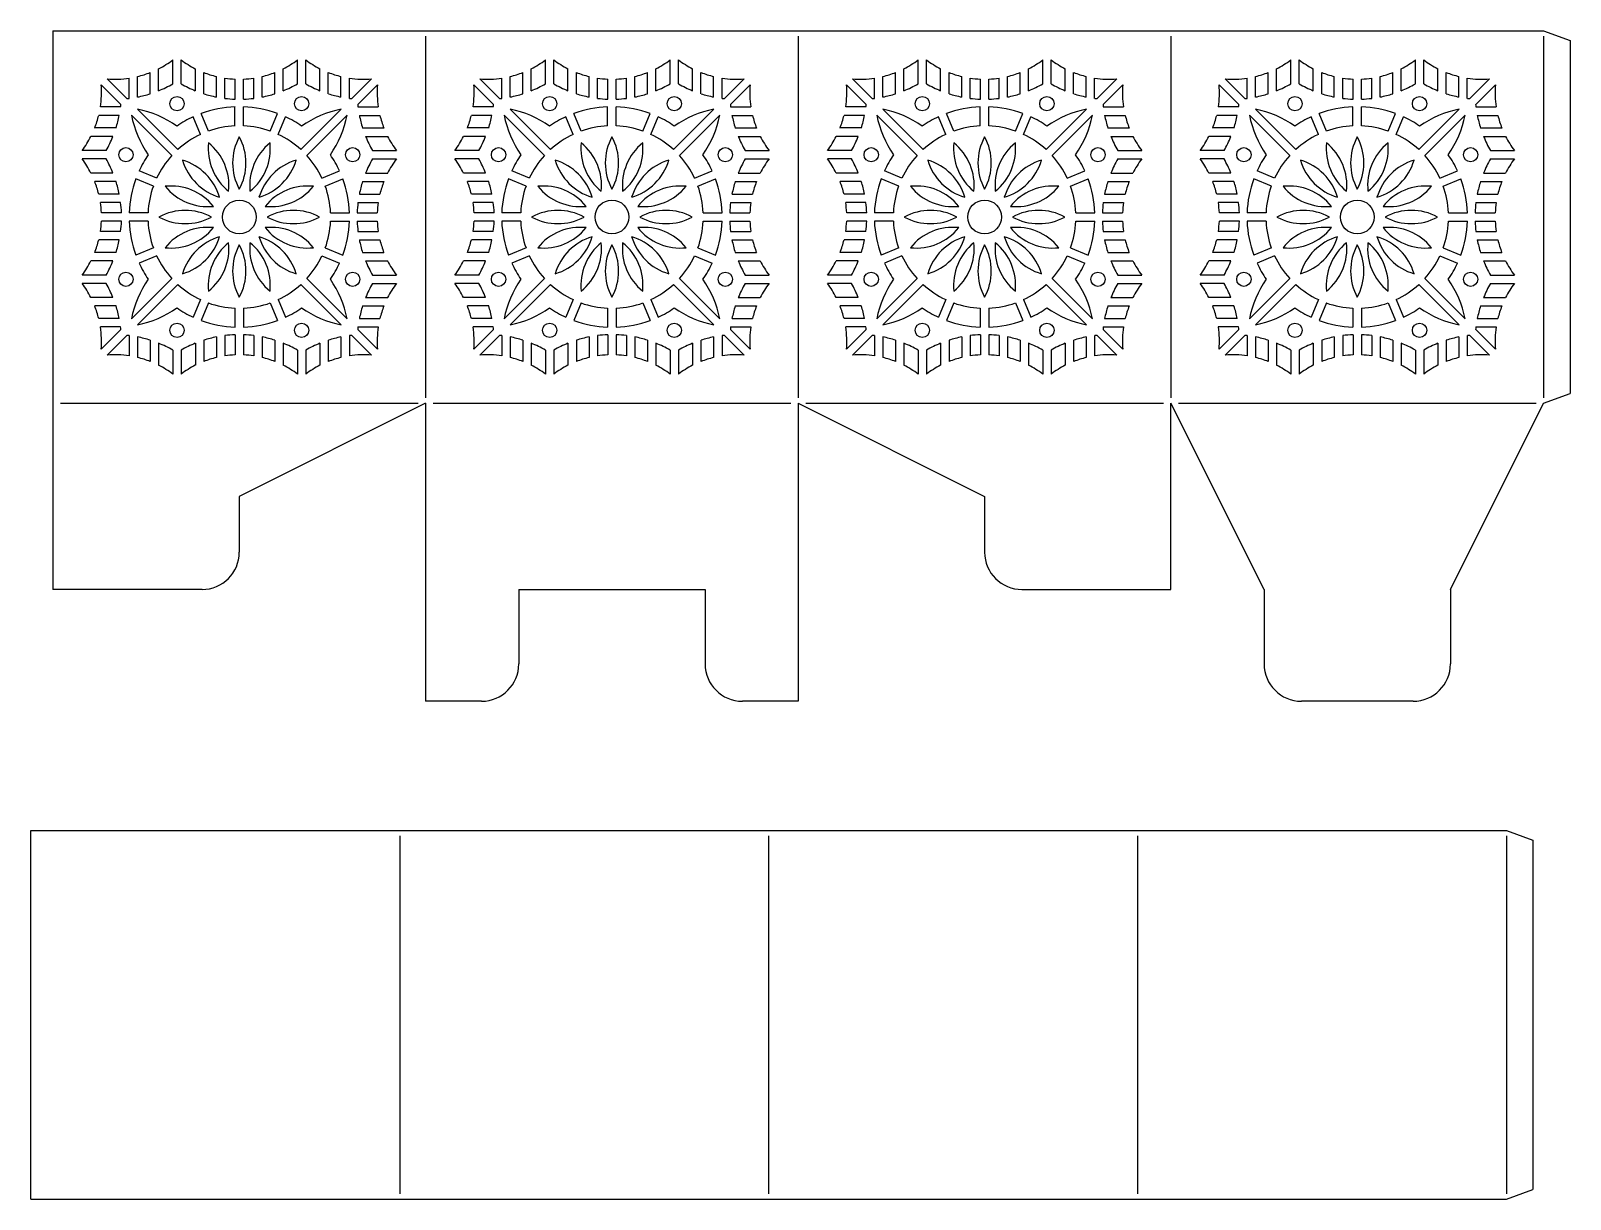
# Model space of a CAD drawing. Extents: x 540 to 830, y 429 to 649.
import ezdxf

# ---------------------------------------------------------------- set-up
doc = ezdxf.new("R2010")
doc.units = 0
doc.layers.get('0').update_dxf_attribs({"linetype": 'CONTINUOUS'})

msp = doc.modelspace()

# ---------------------------------------------------------------- linework, layer by layer
for p, q in [((544.52, 648.99), (544.52, 543.99)), ((544.52, 648.99), (824.52, 648.99)), ((614.52, 647.99), (614.52, 579.99)), ((684.52, 647.99), (684.52, 579.99)), ((754.52, 647.99), (754.52, 579.99)), ((824.52, 648.99), (829.52, 647.17)), ((824.52, 647.99), (824.52, 579.99)), ((829.52, 647.17), (829.52, 580.82)), ((567.03, 639.01), (567.03, 643.51)), ((568.61, 639.01), (568.61, 643.51)), ((590.43, 639.01), (590.43, 643.51)), ((592.01, 639.01), (592.01, 643.51)), ((637.03, 639.01), (637.03, 643.51)), ((638.61, 639.01), (638.61, 643.51)), ((660.43, 639.01), (660.43, 643.51)), ((662.01, 639.01), (662.01, 643.51)), ((707.03, 639.01), (707.03, 643.51)), ((708.61, 639.01), (708.61, 643.51)), ((730.43, 639.01), (730.43, 643.51)), ((732.01, 639.01), (732.01, 643.51)), ((777.03, 639.01), (777.03, 643.51)), ((778.61, 639.01), (778.61, 643.51)), ((800.43, 639.01), (800.43, 643.51)), ((802.01, 639.01), (802.01, 643.51)), ((554.69, 639.94), (558.39, 636.24)), ((558.84, 636.29), (558.84, 640.09)), ((560.42, 636.54), (560.42, 640.4)), ((562.79, 637.16), (562.79, 641.16)), ((564.37, 637.73), (564.37, 641.86)), ((571.26, 637.73), (571.26, 641.86)), ((572.84, 637.16), (572.84, 641.16)), ((575.21, 636.54), (575.21, 640.4)), ((576.79, 636.29), (576.79, 640.09)), ((578.73, 636.12), (578.73, 639.91)), ((580.31, 636.12), (580.31, 639.91)), ((582.25, 636.29), (582.25, 640.09)), ((583.83, 636.54), (583.83, 640.4)), ((586.2, 637.16), (586.2, 641.16)), ((587.78, 637.73), (587.78, 641.86)), ((594.66, 637.73), (594.66, 641.86)), ((596.24, 637.16), (596.24, 641.16)), ((598.62, 636.54), (598.62, 640.4)), ((600.19, 636.29), (600.19, 640.09)), ((604.35, 639.94), (600.64, 636.24)), ((624.69, 639.94), (628.39, 636.24)), ((628.84, 636.29), (628.84, 640.09)), ((630.42, 636.54), (630.42, 640.4)), ((632.79, 637.16), (632.79, 641.16)), ((634.37, 637.73), (634.37, 641.86)), ((641.26, 637.73), (641.26, 641.86)), ((642.84, 637.16), (642.84, 641.16)), ((645.21, 636.54), (645.21, 640.4)), ((646.79, 636.29), (646.79, 640.09)), ((648.73, 636.12), (648.73, 639.91)), ((650.31, 636.12), (650.31, 639.91)), ((652.25, 636.29), (652.25, 640.09)), ((653.83, 636.54), (653.83, 640.4)), ((656.2, 637.16), (656.2, 641.16)), ((657.78, 637.73), (657.78, 641.86)), ((664.66, 637.73), (664.66, 641.86)), ((666.24, 637.16), (666.24, 641.16)), ((668.62, 636.54), (668.62, 640.4)), ((670.19, 636.29), (670.19, 640.09)), ((674.35, 639.94), (670.64, 636.24)), ((694.69, 639.94), (698.39, 636.24)), ((698.84, 636.29), (698.84, 640.09)), ((700.42, 636.54), (700.42, 640.4)), ((702.79, 637.16), (702.79, 641.16)), ((704.37, 637.73), (704.37, 641.86)), ((711.26, 637.73), (711.26, 641.86)), ((712.84, 637.16), (712.84, 641.16)), ((715.21, 636.54), (715.21, 640.4)), ((716.79, 636.29), (716.79, 640.09)), ((718.73, 636.12), (718.73, 639.91)), ((720.31, 636.12), (720.31, 639.91)), ((722.25, 636.29), (722.25, 640.09)), ((723.83, 636.54), (723.83, 640.4)), ((726.2, 637.16), (726.2, 641.16)), ((727.78, 637.73), (727.78, 641.86)), ((734.66, 637.73), (734.66, 641.86)), ((736.24, 637.16), (736.24, 641.16)), ((738.62, 636.54), (738.62, 640.4)), ((740.19, 636.29), (740.19, 640.09)), ((744.35, 639.94), (740.64, 636.24)), ((764.69, 639.94), (768.39, 636.24)), ((768.84, 636.29), (768.84, 640.09)), ((770.42, 636.54), (770.42, 640.4)), ((772.79, 637.16), (772.79, 641.16)), ((774.37, 637.73), (774.37, 641.86)), ((781.26, 637.73), (781.26, 641.86)), ((782.84, 637.16), (782.84, 641.16)), ((785.21, 636.54), (785.21, 640.4)), ((786.79, 636.29), (786.79, 640.09)), ((788.73, 636.12), (788.73, 639.91)), ((790.31, 636.12), (790.31, 639.91)), ((792.25, 636.29), (792.25, 640.09)), ((793.83, 636.54), (793.83, 640.4)), ((796.2, 637.16), (796.2, 641.16)), ((797.78, 637.73), (797.78, 641.86)), ((804.66, 637.73), (804.66, 641.86)), ((806.24, 637.16), (806.24, 641.16)), ((808.62, 636.54), (808.62, 640.4)), ((810.19, 636.29), (810.19, 640.09)), ((814.35, 639.94), (810.64, 636.24)), ((553.57, 638.83), (557.28, 635.12)), ((605.47, 638.83), (601.76, 635.12)), ((623.57, 638.83), (627.28, 635.12)), ((675.47, 638.83), (671.76, 635.12)), ((693.57, 638.83), (697.28, 635.12)), ((745.47, 638.83), (741.76, 635.12)), ((763.57, 638.83), (767.28, 635.12)), ((815.47, 638.83), (811.76, 635.12)), ((557.23, 634.67), (553.42, 634.67)), ((567.97, 626.68), (560.39, 634.27)), ((573.71, 630.13), (572.34, 633.43)), ((578.71, 631.13), (578.71, 634.7)), ((580.33, 631.13), (580.33, 634.7)), ((585.33, 630.13), (586.7, 633.43)), ((591.07, 626.68), (598.65, 634.27)), ((601.81, 634.67), (605.62, 634.67)), ((627.23, 634.67), (623.42, 634.67)), ((637.97, 626.68), (630.39, 634.27)), ((643.71, 630.13), (642.34, 633.43)), ((648.71, 631.13), (648.71, 634.7)), ((650.33, 631.13), (650.33, 634.7)), ((655.33, 630.13), (656.7, 633.43)), ((661.07, 626.68), (668.65, 634.27)), ((671.81, 634.67), (675.62, 634.67)), ((697.23, 634.67), (693.42, 634.67)), ((707.97, 626.68), (700.39, 634.27)), ((713.71, 630.13), (712.34, 633.43)), ((718.71, 631.13), (718.71, 634.7)), ((720.33, 631.13), (720.33, 634.7)), ((725.33, 630.13), (726.7, 633.43)), ((731.07, 626.68), (738.65, 634.27)), ((741.81, 634.67), (745.62, 634.67)), ((767.23, 634.67), (763.42, 634.67)), ((777.97, 626.68), (770.39, 634.27)), ((783.71, 630.13), (782.34, 633.43)), ((788.71, 631.13), (788.71, 634.7)), ((790.33, 631.13), (790.33, 634.7)), ((795.33, 630.13), (796.7, 633.43)), ((801.07, 626.68), (808.65, 634.27)), ((811.81, 634.67), (815.62, 634.67)), ((556.36, 630.72), (552.36, 630.72)), ((556.97, 633.09), (553.11, 633.09)), ((566.83, 625.54), (559.25, 633.13)), ((572.22, 629.52), (570.85, 632.81)), ((586.82, 629.52), (588.19, 632.81)), ((592.21, 625.54), (599.79, 633.13)), ((602.07, 633.09), (605.93, 633.09)), ((602.68, 630.72), (606.68, 630.72)), ((626.36, 630.72), (622.36, 630.72)), ((626.97, 633.09), (623.11, 633.09)), ((636.83, 625.54), (629.25, 633.13)), ((642.22, 629.52), (640.85, 632.81)), ((656.82, 629.52), (658.19, 632.81)), ((662.21, 625.54), (669.79, 633.13)), ((672.07, 633.09), (675.93, 633.09)), ((672.68, 630.72), (676.68, 630.72)), ((696.36, 630.72), (692.36, 630.72)), ((696.97, 633.09), (693.11, 633.09)), ((706.83, 625.54), (699.25, 633.13)), ((712.22, 629.52), (710.85, 632.81)), ((726.82, 629.52), (728.19, 632.81)), ((732.21, 625.54), (739.79, 633.13)), ((742.07, 633.09), (745.93, 633.09)), ((742.68, 630.72), (746.68, 630.72)), ((766.36, 630.72), (762.36, 630.72)), ((766.97, 633.09), (763.11, 633.09)), ((776.83, 625.54), (769.25, 633.13)), ((782.22, 629.52), (780.85, 632.81)), ((796.82, 629.52), (798.19, 632.81)), ((802.21, 625.54), (809.79, 633.13)), ((812.07, 633.09), (815.93, 633.09)), ((812.68, 630.72), (816.68, 630.72)), ((555.79, 629.14), (551.65, 629.14)), ((603.25, 629.14), (607.39, 629.14)), ((625.79, 629.14), (621.65, 629.14)), ((673.25, 629.14), (677.39, 629.14)), ((695.79, 629.14), (691.65, 629.14)), ((743.25, 629.14), (747.39, 629.14)), ((765.79, 629.14), (761.65, 629.14)), ((813.25, 629.14), (817.39, 629.14)), ((554.5, 626.49), (550, 626.49)), ((554.5, 624.91), (550, 624.91)), ((604.54, 626.49), (609.04, 626.49)), ((604.54, 624.91), (609.04, 624.91)), ((624.5, 626.49), (620, 626.49)), ((624.5, 624.91), (620, 624.91)), ((674.54, 626.49), (679.04, 626.49)), ((674.54, 624.91), (679.04, 624.91)), ((694.5, 626.49), (690, 626.49)), ((694.5, 624.91), (690, 624.91)), ((744.54, 626.49), (749.04, 626.49)), ((744.54, 624.91), (749.04, 624.91)), ((764.5, 626.49), (760, 626.49)), ((764.5, 624.91), (760, 624.91)), ((814.54, 626.49), (819.04, 626.49)), ((814.54, 624.91), (819.04, 624.91)), ((555.79, 622.25), (551.65, 622.25)), ((564, 621.3), (560.7, 622.66)), ((595.04, 621.3), (598.34, 622.66)), ((603.25, 622.25), (607.39, 622.25)), ((625.79, 622.25), (621.65, 622.25)), ((634, 621.3), (630.7, 622.66)), ((665.04, 621.3), (668.34, 622.66)), ((673.25, 622.25), (677.39, 622.25)), ((695.79, 622.25), (691.65, 622.25)), ((704, 621.3), (700.7, 622.66)), ((735.04, 621.3), (738.34, 622.66)), ((743.25, 622.25), (747.39, 622.25)), ((765.79, 622.25), (761.65, 622.25)), ((774, 621.3), (770.7, 622.66)), ((805.04, 621.3), (808.34, 622.66)), ((813.25, 622.25), (817.39, 622.25)), ((556.36, 620.67), (552.36, 620.67)), ((563.38, 619.8), (560.08, 621.17)), ((595.66, 619.8), (598.96, 621.17)), ((602.68, 620.67), (606.68, 620.67)), ((626.36, 620.67), (622.36, 620.67)), ((633.38, 619.8), (630.08, 621.17)), ((665.66, 619.8), (668.96, 621.17)), ((672.68, 620.67), (676.68, 620.67)), ((696.36, 620.67), (692.36, 620.67)), ((703.38, 619.8), (700.08, 621.17)), ((735.66, 619.8), (738.96, 621.17)), ((742.68, 620.67), (746.68, 620.67)), ((766.36, 620.67), (762.36, 620.67)), ((773.38, 619.8), (770.08, 621.17)), ((805.66, 619.8), (808.96, 621.17)), ((812.68, 620.67), (816.68, 620.67)), ((556.97, 618.3), (553.11, 618.3)), ((557.23, 616.72), (553.42, 616.72)), ((601.81, 616.72), (605.62, 616.72)), ((602.07, 618.3), (605.93, 618.3)), ((626.97, 618.3), (623.11, 618.3)), ((627.23, 616.72), (623.42, 616.72)), ((671.81, 616.72), (675.62, 616.72)), ((672.07, 618.3), (675.93, 618.3)), ((696.97, 618.3), (693.11, 618.3)), ((697.23, 616.72), (693.42, 616.72)), ((741.81, 616.72), (745.62, 616.72)), ((742.07, 618.3), (745.93, 618.3)), ((766.97, 618.3), (763.11, 618.3)), ((767.23, 616.72), (763.42, 616.72)), ((811.81, 616.72), (815.62, 616.72)), ((812.07, 618.3), (815.93, 618.3)), ((557.39, 614.78), (553.61, 614.78)), ((557.39, 613.2), (553.61, 613.2)), ((562.38, 614.8), (558.82, 614.8)), ((562.38, 613.19), (558.82, 613.19)), ((596.66, 614.8), (600.22, 614.8)), ((596.66, 613.19), (600.22, 613.19)), ((601.65, 614.78), (605.43, 614.78)), ((601.65, 613.2), (605.43, 613.2)), ((627.39, 614.78), (623.61, 614.78)), ((627.39, 613.2), (623.61, 613.2)), ((632.38, 614.8), (628.82, 614.8)), ((632.38, 613.19), (628.82, 613.19)), ((666.66, 614.8), (670.22, 614.8)), ((666.66, 613.19), (670.22, 613.19)), ((671.65, 614.78), (675.43, 614.78)), ((671.65, 613.2), (675.43, 613.2)), ((697.39, 614.78), (693.61, 614.78)), ((697.39, 613.2), (693.61, 613.2)), ((702.38, 614.8), (698.82, 614.8)), ((702.38, 613.19), (698.82, 613.19)), ((736.66, 614.8), (740.22, 614.8)), ((736.66, 613.19), (740.22, 613.19)), ((741.65, 614.78), (745.43, 614.78)), ((741.65, 613.2), (745.43, 613.2)), ((767.39, 614.78), (763.61, 614.78)), ((767.39, 613.2), (763.61, 613.2)), ((772.38, 614.8), (768.82, 614.8)), ((772.38, 613.19), (768.82, 613.19)), ((806.66, 614.8), (810.22, 614.8)), ((806.66, 613.19), (810.22, 613.19)), ((811.65, 614.78), (815.43, 614.78)), ((811.65, 613.2), (815.43, 613.2)), ((557.23, 611.26), (553.42, 611.26)), ((601.81, 611.26), (605.62, 611.26)), ((627.23, 611.26), (623.42, 611.26)), ((671.81, 611.26), (675.62, 611.26)), ((697.23, 611.26), (693.42, 611.26)), ((741.81, 611.26), (745.62, 611.26)), ((767.23, 611.26), (763.42, 611.26)), ((811.81, 611.26), (815.62, 611.26)), ((556.36, 607.31), (552.36, 607.31)), ((556.97, 609.68), (553.11, 609.68)), ((563.38, 608.18), (560.08, 606.82)), ((595.66, 608.18), (598.96, 606.82)), ((602.07, 609.68), (605.93, 609.68)), ((602.68, 607.31), (606.68, 607.31)), ((626.36, 607.31), (622.36, 607.31)), ((626.97, 609.68), (623.11, 609.68)), ((633.38, 608.18), (630.08, 606.82)), ((665.66, 608.18), (668.96, 606.82)), ((672.07, 609.68), (675.93, 609.68)), ((672.68, 607.31), (676.68, 607.31)), ((696.36, 607.31), (692.36, 607.31)), ((696.97, 609.68), (693.11, 609.68)), ((703.38, 608.18), (700.08, 606.82)), ((735.66, 608.18), (738.96, 606.82)), ((742.07, 609.68), (745.93, 609.68)), ((742.68, 607.31), (746.68, 607.31)), ((766.36, 607.31), (762.36, 607.31)), ((766.97, 609.68), (763.11, 609.68)), ((773.38, 608.18), (770.08, 606.82)), ((805.66, 608.18), (808.96, 606.82)), ((812.07, 609.68), (815.93, 609.68)), ((812.68, 607.31), (816.68, 607.31)), ((555.79, 605.73), (551.65, 605.73)), ((564, 606.69), (560.7, 605.32)), ((595.04, 606.69), (598.34, 605.32)), ((603.25, 605.73), (607.39, 605.73)), ((625.79, 605.73), (621.65, 605.73)), ((634, 606.69), (630.7, 605.32)), ((665.04, 606.69), (668.34, 605.32)), ((673.25, 605.73), (677.39, 605.73)), ((695.79, 605.73), (691.65, 605.73)), ((704, 606.69), (700.7, 605.32)), ((735.04, 606.69), (738.34, 605.32)), ((743.25, 605.73), (747.39, 605.73)), ((765.79, 605.73), (761.65, 605.73)), ((774, 606.69), (770.7, 605.32)), ((805.04, 606.69), (808.34, 605.32)), ((813.25, 605.73), (817.39, 605.73)), ((554.5, 603.08), (550, 603.08)), ((554.5, 601.5), (550, 601.5)), ((566.83, 602.45), (559.25, 594.86)), ((592.21, 602.45), (599.79, 594.86)), ((604.54, 603.08), (609.04, 603.08)), ((604.54, 601.5), (609.04, 601.5)), ((624.5, 603.08), (620, 603.08)), ((624.5, 601.5), (620, 601.5)), ((636.83, 602.45), (629.25, 594.86)), ((662.21, 602.45), (669.79, 594.86)), ((674.54, 603.08), (679.04, 603.08)), ((674.54, 601.5), (679.04, 601.5)), ((694.5, 603.08), (690, 603.08)), ((694.5, 601.5), (690, 601.5)), ((706.83, 602.45), (699.25, 594.86)), ((732.21, 602.45), (739.79, 594.86)), ((744.54, 603.08), (749.04, 603.08)), ((744.54, 601.5), (749.04, 601.5)), ((764.5, 603.08), (760, 603.08)), ((764.5, 601.5), (760, 601.5)), ((776.83, 602.45), (769.25, 594.86)), ((802.21, 602.45), (809.79, 594.86)), ((814.54, 603.08), (819.04, 603.08)), ((814.54, 601.5), (819.04, 601.5)), ((555.79, 598.85), (551.65, 598.85)), ((567.97, 601.3), (560.39, 593.72)), ((591.07, 601.3), (598.65, 593.72)), ((603.25, 598.85), (607.39, 598.85)), ((625.79, 598.85), (621.65, 598.85)), ((637.97, 601.3), (630.39, 593.72)), ((661.07, 601.3), (668.65, 593.72)), ((673.25, 598.85), (677.39, 598.85)), ((695.79, 598.85), (691.65, 598.85)), ((707.97, 601.3), (700.39, 593.72)), ((731.07, 601.3), (738.65, 593.72)), ((743.25, 598.85), (747.39, 598.85)), ((765.79, 598.85), (761.65, 598.85)), ((777.97, 601.3), (770.39, 593.72)), ((801.07, 601.3), (808.65, 593.72)), ((813.25, 598.85), (817.39, 598.85)), ((556.36, 597.27), (552.36, 597.27)), ((572.22, 598.47), (570.85, 595.17)), ((573.71, 597.85), (572.34, 594.56)), ((578.71, 596.86), (578.71, 593.29)), ((580.33, 596.86), (580.33, 593.29)), ((585.33, 597.85), (586.7, 594.56)), ((586.82, 598.47), (588.19, 595.17)), ((602.68, 597.27), (606.68, 597.27)), ((626.36, 597.27), (622.36, 597.27)), ((642.22, 598.47), (640.85, 595.17)), ((643.71, 597.85), (642.34, 594.56)), ((648.71, 596.86), (648.71, 593.29)), ((650.33, 596.86), (650.33, 593.29)), ((655.33, 597.85), (656.7, 594.56)), ((656.82, 598.47), (658.19, 595.17)), ((672.68, 597.27), (676.68, 597.27)), ((696.36, 597.27), (692.36, 597.27)), ((712.22, 598.47), (710.85, 595.17)), ((713.71, 597.85), (712.34, 594.56)), ((718.71, 596.86), (718.71, 593.29)), ((720.33, 596.86), (720.33, 593.29)), ((725.33, 597.85), (726.7, 594.56)), ((726.82, 598.47), (728.19, 595.17)), ((742.68, 597.27), (746.68, 597.27)), ((766.36, 597.27), (762.36, 597.27)), ((782.22, 598.47), (780.85, 595.17)), ((783.71, 597.85), (782.34, 594.56)), ((788.71, 596.86), (788.71, 593.29)), ((790.33, 596.86), (790.33, 593.29)), ((795.33, 597.85), (796.7, 594.56)), ((796.82, 598.47), (798.19, 595.17)), ((812.68, 597.27), (816.68, 597.27)), ((556.97, 594.9), (553.11, 594.9)), ((557.23, 593.32), (553.42, 593.32)), ((553.57, 589.16), (557.28, 592.87)), ((605.47, 589.16), (601.76, 592.87)), ((601.81, 593.32), (605.62, 593.32)), ((602.07, 594.9), (605.93, 594.9)), ((626.97, 594.9), (623.11, 594.9)), ((627.23, 593.32), (623.42, 593.32)), ((623.57, 589.16), (627.28, 592.87)), ((675.47, 589.16), (671.76, 592.87)), ((671.81, 593.32), (675.62, 593.32)), ((672.07, 594.9), (675.93, 594.9)), ((696.97, 594.9), (693.11, 594.9)), ((697.23, 593.32), (693.42, 593.32)), ((693.57, 589.16), (697.28, 592.87)), ((745.47, 589.16), (741.76, 592.87)), ((741.81, 593.32), (745.62, 593.32)), ((742.07, 594.9), (745.93, 594.9)), ((766.97, 594.9), (763.11, 594.9)), ((767.23, 593.32), (763.42, 593.32)), ((763.57, 589.16), (767.28, 592.87)), ((815.47, 589.16), (811.76, 592.87)), ((811.81, 593.32), (815.62, 593.32)), ((812.07, 594.9), (815.93, 594.9)), ((554.69, 588.04), (558.39, 591.75)), ((558.84, 591.7), (558.84, 587.89)), ((560.42, 591.44), (560.42, 587.58)), ((562.79, 590.83), (562.79, 586.83)), ((564.37, 590.26), (564.37, 586.12)), ((571.26, 590.26), (571.26, 586.12)), ((572.84, 590.83), (572.84, 586.83)), ((575.21, 591.44), (575.21, 587.58)), ((576.79, 591.7), (576.79, 587.89)), ((578.73, 591.85), (578.73, 588.08)), ((580.31, 591.85), (580.31, 588.08)), ((582.25, 591.7), (582.25, 587.89)), ((583.83, 591.44), (583.83, 587.58)), ((586.2, 590.83), (586.2, 586.83)), ((587.78, 590.26), (587.78, 586.12)), ((594.66, 590.26), (594.66, 586.12)), ((596.24, 590.83), (596.24, 586.83)), ((598.62, 591.44), (598.62, 587.58)), ((600.19, 591.7), (600.19, 587.89)), ((604.35, 588.04), (600.64, 591.75)), ((624.69, 588.04), (628.39, 591.75)), ((628.84, 591.7), (628.84, 587.89)), ((630.42, 591.44), (630.42, 587.58)), ((632.79, 590.83), (632.79, 586.83)), ((634.37, 590.26), (634.37, 586.12)), ((641.26, 590.26), (641.26, 586.12)), ((642.84, 590.83), (642.84, 586.83)), ((645.21, 591.44), (645.21, 587.58)), ((646.79, 591.7), (646.79, 587.89)), ((648.73, 591.85), (648.73, 588.08)), ((650.31, 591.85), (650.31, 588.08)), ((652.25, 591.7), (652.25, 587.89)), ((653.83, 591.44), (653.83, 587.58)), ((656.2, 590.83), (656.2, 586.83)), ((657.78, 590.26), (657.78, 586.12)), ((664.66, 590.26), (664.66, 586.12)), ((666.24, 590.83), (666.24, 586.83)), ((668.62, 591.44), (668.62, 587.58)), ((670.19, 591.7), (670.19, 587.89)), ((674.35, 588.04), (670.64, 591.75)), ((694.69, 588.04), (698.39, 591.75)), ((698.84, 591.7), (698.84, 587.89)), ((700.42, 591.44), (700.42, 587.58)), ((702.79, 590.83), (702.79, 586.83)), ((704.37, 590.26), (704.37, 586.12)), ((711.26, 590.26), (711.26, 586.12)), ((712.84, 590.83), (712.84, 586.83)), ((715.21, 591.44), (715.21, 587.58)), ((716.79, 591.7), (716.79, 587.89)), ((718.73, 591.85), (718.73, 588.08)), ((720.31, 591.85), (720.31, 588.08)), ((722.25, 591.7), (722.25, 587.89)), ((723.83, 591.44), (723.83, 587.58)), ((726.2, 590.83), (726.2, 586.83)), ((727.78, 590.26), (727.78, 586.12)), ((734.66, 590.26), (734.66, 586.12)), ((736.24, 590.83), (736.24, 586.83)), ((738.62, 591.44), (738.62, 587.58)), ((740.19, 591.7), (740.19, 587.89)), ((744.35, 588.04), (740.64, 591.75)), ((764.69, 588.04), (768.39, 591.75)), ((768.84, 591.7), (768.84, 587.89)), ((770.42, 591.44), (770.42, 587.58)), ((772.79, 590.83), (772.79, 586.83)), ((774.37, 590.26), (774.37, 586.12)), ((781.26, 590.26), (781.26, 586.12)), ((782.84, 590.83), (782.84, 586.83)), ((785.21, 591.44), (785.21, 587.58)), ((786.79, 591.7), (786.79, 587.89)), ((788.73, 591.85), (788.73, 588.08)), ((790.31, 591.85), (790.31, 588.08)), ((792.25, 591.7), (792.25, 587.89)), ((793.83, 591.44), (793.83, 587.58)), ((796.2, 590.83), (796.2, 586.83)), ((797.78, 590.26), (797.78, 586.12)), ((804.66, 590.26), (804.66, 586.12)), ((806.24, 590.83), (806.24, 586.83)), ((808.62, 591.44), (808.62, 587.58)), ((810.19, 591.7), (810.19, 587.89)), ((814.35, 588.04), (810.64, 591.75)), ((567.03, 588.97), (567.03, 584.47)), ((568.61, 588.97), (568.61, 584.47)), ((590.43, 588.97), (590.43, 584.47)), ((592.01, 588.97), (592.01, 584.47)), ((637.03, 588.97), (637.03, 584.47)), ((638.61, 588.97), (638.61, 584.47)), ((660.43, 588.97), (660.43, 584.47)), ((662.01, 588.97), (662.01, 584.47)), ((707.03, 588.97), (707.03, 584.47)), ((708.61, 588.97), (708.61, 584.47)), ((730.43, 588.97), (730.43, 584.47)), ((732.01, 588.97), (732.01, 584.47)), ((777.03, 588.97), (777.03, 584.47)), ((778.61, 588.97), (778.61, 584.47)), ((800.43, 588.97), (800.43, 584.47)), ((802.01, 588.97), (802.01, 584.47)), ((545.92, 578.99), (613.12, 578.99)), ((614.52, 578.99), (579.52, 561.49)), ((614.52, 578.99), (614.52, 522.99)), ((615.92, 578.99), (683.12, 578.99)), ((684.52, 578.99), (684.52, 522.99)), ((684.52, 578.99), (719.52, 561.49)), ((685.92, 578.99), (753.12, 578.99)), ((754.52, 543.99), (754.52, 578.99)), ((772.02, 543.99), (754.52, 578.99)), ((755.92, 578.99), (823.12, 578.99)), ((807.02, 543.99), (824.52, 578.99)), ((824.52, 578.99), (829.52, 580.82)), ((579.52, 561.49), (579.52, 550.99)), ((719.52, 561.49), (719.52, 550.99)), ((572.52, 543.99), (544.52, 543.99)), ((632.02, 543.99), (667.02, 543.99)), ((632.02, 543.99), (632.02, 529.99)), ((667.02, 543.99), (667.02, 529.99)), ((726.52, 543.99), (754.52, 543.99)), ((772.02, 543.99), (772.02, 529.99)), ((807.02, 543.99), (807.02, 529.99)), ((625.02, 522.99), (614.52, 522.99)), ((684.52, 522.99), (674.02, 522.99)), ((800.02, 522.99), (779.02, 522.99)), ((540.35, 429.39), (540.35, 498.69)), ((540.35, 498.69), (817.55, 498.69)), ((609.65, 497.7), (609.65, 430.38)), ((678.95, 497.7), (678.95, 430.38)), ((748.25, 497.7), (748.25, 430.38)), ((817.55, 498.69), (822.5, 496.88)), ((817.55, 497.7), (817.55, 430.38)), ((822.5, 496.88), (822.5, 431.2)), ((817.55, 429.39), (822.5, 431.2)), ((540.35, 429.39), (817.55, 429.39))]:
    msp.add_line(p, q)
for centre, radius in [((567.82, 635.29), 1.34), ((591.22, 635.29), 1.34), ((637.82, 635.29), 1.34), ((661.22, 635.29), 1.34), ((707.82, 635.29), 1.34), ((731.22, 635.29), 1.34), ((777.82, 635.29), 1.34), ((801.22, 635.29), 1.34), ((558.22, 625.7), 1.34), ((600.81, 625.7), 1.34), ((628.22, 625.7), 1.34), ((670.81, 625.7), 1.34), ((698.22, 625.7), 1.34), ((740.81, 625.7), 1.34), ((768.22, 625.7), 1.34), ((810.81, 625.7), 1.34), ((579.52, 613.99), 3.18), ((649.52, 613.99), 3.18), ((719.52, 613.99), 3.18), ((789.52, 613.99), 3.18), ((558.22, 602.29), 1.34), ((600.81, 602.29), 1.34), ((628.22, 602.29), 1.34), ((670.81, 602.29), 1.34), ((698.22, 602.29), 1.34), ((740.81, 602.29), 1.34), ((768.22, 602.29), 1.34), ((810.81, 602.29), 1.34), ((567.82, 592.7), 1.34), ((591.22, 592.7), 1.34), ((637.82, 592.7), 1.34), ((661.22, 592.7), 1.34), ((707.82, 592.7), 1.34), ((731.22, 592.7), 1.34), ((777.82, 592.7), 1.34), ((801.22, 592.7), 1.34)]:
    msp.add_circle(centre, radius)
for centre, radius, start, end in [((556.11, 658.14), 18.25, 296.9179, 306.7322), ((579.52, 658.14), 18.25, 233.2678, 243.0821), ((579.52, 658.14), 18.25, 296.9179, 306.7322), ((602.93, 658.14), 18.25, 233.2678, 243.0821), ((626.11, 658.14), 18.25, 296.9179, 306.7322), ((649.52, 658.14), 18.25, 233.2678, 243.0821), ((649.52, 658.14), 18.25, 296.9179, 306.7322), ((672.93, 658.14), 18.25, 233.2678, 243.0821), ((696.11, 658.14), 18.25, 296.9179, 306.7322), ((719.52, 658.14), 18.25, 233.2678, 243.0821), ((719.52, 658.14), 18.25, 296.9179, 306.7322), ((742.93, 658.14), 18.25, 233.2678, 243.0821), ((766.11, 658.14), 18.25, 296.9179, 306.7322), ((789.52, 658.14), 18.25, 233.2678, 243.0821), ((789.52, 658.14), 18.25, 296.9179, 306.7322), ((812.93, 658.14), 18.25, 233.2678, 243.0821), ((556.11, 658.14), 18.25, 265.5108, 278.6059), ((556.11, 658.14), 18.25, 283.6624, 291.4783), ((579.52, 658.14), 18.25, 248.5217, 256.3376), ((579.52, 658.14), 18.25, 261.3941, 267.5193), ((579.52, 658.14), 18.25, 272.4807, 278.6059), ((579.52, 658.14), 18.25, 283.6624, 291.4783), ((602.93, 658.14), 18.25, 248.5217, 256.3376), ((602.93, 658.14), 18.25, 261.3941, 274.4892), ((626.11, 658.14), 18.25, 265.5108, 278.6059), ((626.11, 658.14), 18.25, 283.6624, 291.4783), ((649.52, 658.14), 18.25, 248.5217, 256.3376), ((649.52, 658.14), 18.25, 261.3941, 267.5193), ((649.52, 658.14), 18.25, 272.4807, 278.6059), ((649.52, 658.14), 18.25, 283.6624, 291.4783), ((672.93, 658.14), 18.25, 248.5217, 256.3376), ((672.93, 658.14), 18.25, 261.3941, 274.4892), ((696.11, 658.14), 18.25, 265.5108, 278.6059), ((696.11, 658.14), 18.25, 283.6624, 291.4783), ((719.52, 658.14), 18.25, 248.5217, 256.3376), ((719.52, 658.14), 18.25, 261.3941, 267.5193), ((719.52, 658.14), 18.25, 272.4807, 278.6059), ((719.52, 658.14), 18.25, 283.6624, 291.4783), ((742.93, 658.14), 18.25, 248.5217, 256.3376), ((742.93, 658.14), 18.25, 261.3941, 274.4892), ((766.11, 658.14), 18.25, 265.5108, 278.6059), ((766.11, 658.14), 18.25, 283.6624, 291.4783), ((789.52, 658.14), 18.25, 248.5217, 256.3376), ((789.52, 658.14), 18.25, 261.3941, 267.5193), ((789.52, 658.14), 18.25, 272.4807, 278.6059), ((789.52, 658.14), 18.25, 283.6624, 291.4783), ((812.93, 658.14), 18.25, 248.5217, 256.3376), ((812.93, 658.14), 18.25, 261.3941, 274.4892), ((535.38, 637.4), 18.25, 351.3941, 4.4892), ((556.11, 658.14), 22.02, 275.9445, 277.1235), ((556.11, 658.14), 22.02, 281.2884, 287.6643), ((556.11, 658.14), 22.02, 292.0353, 299.7123), ((579.52, 658.14), 22.02, 240.2877, 247.9647), ((579.52, 658.14), 22.02, 252.3357, 258.7116), ((579.52, 658.14), 22.02, 262.8765, 267.9444), ((579.52, 658.14), 22.02, 272.0556, 277.1235), ((579.52, 658.14), 22.02, 281.2884, 287.6643), ((579.52, 658.14), 22.02, 292.0353, 299.7123), ((602.93, 658.14), 22.02, 240.2877, 247.9647), ((602.93, 658.14), 22.02, 252.3357, 258.7116), ((602.93, 658.14), 22.02, 262.8765, 264.0555), ((623.66, 637.4), 18.25, 175.5108, 188.6059), ((605.38, 637.4), 18.25, 351.3941, 4.4892), ((626.11, 658.14), 22.02, 275.9445, 277.1235), ((626.11, 658.14), 22.02, 281.2884, 287.6643), ((626.11, 658.14), 22.02, 292.0353, 299.7123), ((649.52, 658.14), 22.02, 240.2877, 247.9647), ((649.52, 658.14), 22.02, 252.3357, 258.7116), ((649.52, 658.14), 22.02, 262.8765, 267.9444), ((649.52, 658.14), 22.02, 272.0556, 277.1235), ((649.52, 658.14), 22.02, 281.2884, 287.6643), ((649.52, 658.14), 22.02, 292.0353, 299.7123), ((672.93, 658.14), 22.02, 240.2877, 247.9647), ((672.93, 658.14), 22.02, 252.3357, 258.7116), ((672.93, 658.14), 22.02, 262.8765, 264.0555), ((693.66, 637.4), 18.25, 175.5108, 188.6059), ((675.38, 637.4), 18.25, 351.3941, 4.4892), ((696.11, 658.14), 22.02, 275.9445, 277.1235), ((696.11, 658.14), 22.02, 281.2884, 287.6643), ((696.11, 658.14), 22.02, 292.0353, 299.7123), ((719.52, 658.14), 22.02, 240.2877, 247.9647), ((719.52, 658.14), 22.02, 252.3357, 258.7116), ((719.52, 658.14), 22.02, 262.8765, 267.9444), ((719.52, 658.14), 22.02, 272.0556, 277.1235), ((719.52, 658.14), 22.02, 281.2884, 287.6643), ((719.52, 658.14), 22.02, 292.0353, 299.7123), ((742.93, 658.14), 22.02, 240.2877, 247.9647), ((742.93, 658.14), 22.02, 252.3357, 258.7116), ((742.93, 658.14), 22.02, 262.8765, 264.0555), ((763.66, 637.4), 18.25, 175.5108, 188.6059), ((745.38, 637.4), 18.25, 351.3941, 4.4892), ((766.11, 658.14), 22.02, 275.9445, 277.1235), ((766.11, 658.14), 22.02, 281.2884, 287.6643), ((766.11, 658.14), 22.02, 292.0353, 299.7123), ((789.52, 658.14), 22.02, 240.2877, 247.9647), ((789.52, 658.14), 22.02, 252.3357, 258.7116), ((789.52, 658.14), 22.02, 262.8765, 267.9444), ((789.52, 658.14), 22.02, 272.0556, 277.1235), ((789.52, 658.14), 22.02, 281.2884, 287.6643), ((789.52, 658.14), 22.02, 292.0353, 299.7123), ((812.93, 658.14), 22.02, 240.2877, 247.9647), ((812.93, 658.14), 22.02, 252.3357, 258.7116), ((812.93, 658.14), 22.02, 262.8765, 264.0555), ((833.66, 637.4), 18.25, 175.5108, 188.6059), ((535.38, 637.4), 22.02, 352.8765, 354.0555), ((556.11, 613.99), 20.72, 55.6101, 78.0977), ((579.52, 613.99), 20.72, 92.2331, 110.267), ((579.52, 613.99), 20.72, 69.733, 87.7669), ((602.93, 613.99), 20.72, 101.9023, 124.3899), ((623.66, 637.4), 22.02, 185.9445, 187.1235), ((605.38, 637.4), 22.02, 352.8765, 354.0555), ((626.11, 613.99), 20.72, 55.6101, 78.0977), ((649.52, 613.99), 20.72, 92.2331, 110.267), ((649.52, 613.99), 20.72, 69.733, 87.7669), ((672.93, 613.99), 20.72, 101.9023, 124.3899), ((693.66, 637.4), 22.02, 185.9445, 187.1235), ((675.38, 637.4), 22.02, 352.8765, 354.0555), ((696.11, 613.99), 20.72, 55.6101, 78.0977), ((719.52, 613.99), 20.72, 92.2331, 110.267), ((719.52, 613.99), 20.72, 69.733, 87.7669), ((742.93, 613.99), 20.72, 101.9023, 124.3899), ((763.66, 637.4), 22.02, 185.9445, 187.1235), ((745.38, 637.4), 22.02, 352.8765, 354.0555), ((766.11, 613.99), 20.72, 55.6101, 78.0977), ((789.52, 613.99), 20.72, 92.2331, 110.267), ((789.52, 613.99), 20.72, 69.733, 87.7669), ((812.93, 613.99), 20.72, 101.9023, 124.3899), ((833.66, 637.4), 22.02, 185.9445, 187.1235), ((535.38, 637.4), 18.25, 338.5217, 346.3376), ((535.38, 637.4), 22.02, 342.3357, 348.7116), ((579.52, 637.4), 20.72, 191.9023, 214.3899), ((579.52, 613.99), 20.72, 114.7331, 124.3899), ((579.52, 613.99), 17.16, 92.6973, 109.8028), ((579.52, 613.99), 17.16, 70.1972, 87.3027), ((579.52, 613.99), 20.72, 55.6101, 65.2669), ((579.52, 637.4), 20.72, 325.6101, 348.0977), ((623.66, 637.4), 22.02, 191.2884, 197.6643), ((623.66, 637.4), 18.25, 193.6624, 201.4783), ((605.38, 637.4), 18.25, 338.5217, 346.3376), ((605.38, 637.4), 22.02, 342.3357, 348.7116), ((649.52, 637.4), 20.72, 191.9023, 214.3899), ((649.52, 613.99), 20.72, 114.7331, 124.3899), ((649.52, 613.99), 17.16, 92.6973, 109.8028), ((649.52, 613.99), 17.16, 70.1972, 87.3027), ((649.52, 613.99), 20.72, 55.6101, 65.2669), ((649.52, 637.4), 20.72, 325.6101, 348.0977), ((693.66, 637.4), 22.02, 191.2884, 197.6643), ((693.66, 637.4), 18.25, 193.6624, 201.4783), ((675.38, 637.4), 18.25, 338.5217, 346.3376), ((675.38, 637.4), 22.02, 342.3357, 348.7116), ((719.52, 637.4), 20.72, 191.9023, 214.3899), ((719.52, 613.99), 20.72, 114.7331, 124.3899), ((719.52, 613.99), 17.16, 92.6973, 109.8028), ((719.52, 613.99), 17.16, 70.1972, 87.3027), ((719.52, 613.99), 20.72, 55.6101, 65.2669), ((719.52, 637.4), 20.72, 325.6101, 348.0977), ((763.66, 637.4), 22.02, 191.2884, 197.6643), ((763.66, 637.4), 18.25, 193.6624, 201.4783), ((745.38, 637.4), 18.25, 338.5217, 346.3376), ((745.38, 637.4), 22.02, 342.3357, 348.7116), ((789.52, 637.4), 20.72, 191.9023, 214.3899), ((789.52, 613.99), 20.72, 114.7331, 124.3899), ((789.52, 613.99), 17.16, 92.6973, 109.8028), ((789.52, 613.99), 17.16, 70.1972, 87.3027), ((789.52, 613.99), 20.72, 55.6101, 65.2669), ((789.52, 637.4), 20.72, 325.6101, 348.0977), ((833.66, 637.4), 22.02, 191.2884, 197.6643), ((833.66, 637.4), 18.25, 193.6624, 201.4783), ((535.38, 637.4), 18.25, 323.2678, 333.0821), ((535.38, 637.4), 22.02, 330.2877, 337.9647), ((579.52, 613.99), 17.16, 115.1973, 132.3028), ((584.03, 626.86), 10.34, 174.0322, 230.9678), ((567.23, 619.9), 10.34, 354.0322, 50.9678), ((588.61, 624.15), 10.34, 151.5322, 208.4678), ((570.43, 624.15), 10.34, 331.5322, 28.4678), ((591.81, 619.9), 10.34, 129.0322, 185.9678), ((575.01, 626.86), 10.34, 309.0322, 5.9678), ((579.52, 613.99), 17.16, 47.6972, 64.8027), ((623.66, 637.4), 22.02, 202.0353, 209.7123), ((623.66, 637.4), 18.25, 206.9179, 216.7322), ((605.38, 637.4), 18.25, 323.2678, 333.0821), ((605.38, 637.4), 22.02, 330.2877, 337.9647), ((649.52, 613.99), 17.16, 115.1973, 132.3028), ((654.03, 626.86), 10.34, 174.0322, 230.9678), ((637.23, 619.9), 10.34, 354.0322, 50.9678), ((658.61, 624.15), 10.34, 151.5322, 208.4678), ((640.43, 624.15), 10.34, 331.5322, 28.4678), ((661.81, 619.9), 10.34, 129.0322, 185.9678), ((645.01, 626.86), 10.34, 309.0322, 5.9678), ((649.52, 613.99), 17.16, 47.6972, 64.8027), ((693.66, 637.4), 22.02, 202.0353, 209.7123), ((693.66, 637.4), 18.25, 206.9179, 216.7322), ((675.38, 637.4), 18.25, 323.2678, 333.0821), ((675.38, 637.4), 22.02, 330.2877, 337.9647), ((719.52, 613.99), 17.16, 115.1973, 132.3028), ((724.03, 626.86), 10.34, 174.0322, 230.9678), ((707.23, 619.9), 10.34, 354.0322, 50.9678), ((728.61, 624.15), 10.34, 151.5322, 208.4678), ((710.43, 624.15), 10.34, 331.5322, 28.4678), ((731.81, 619.9), 10.34, 129.0322, 185.9678), ((715.01, 626.86), 10.34, 309.0322, 5.9678), ((719.52, 613.99), 17.16, 47.6972, 64.8027), ((763.66, 637.4), 22.02, 202.0353, 209.7123), ((763.66, 637.4), 18.25, 206.9179, 216.7322), ((745.38, 637.4), 18.25, 323.2678, 333.0821), ((745.38, 637.4), 22.02, 330.2877, 337.9647), ((789.52, 613.99), 17.16, 115.1973, 132.3028), ((794.03, 626.86), 10.34, 174.0322, 230.9678), ((777.23, 619.9), 10.34, 354.0322, 50.9678), ((798.61, 624.15), 10.34, 151.5322, 208.4678), ((780.43, 624.15), 10.34, 331.5322, 28.4678), ((801.81, 619.9), 10.34, 129.0322, 185.9678), ((785.01, 626.86), 10.34, 309.0322, 5.9678), ((789.52, 613.99), 17.16, 47.6972, 64.8027), ((833.66, 637.4), 22.02, 202.0353, 209.7123), ((833.66, 637.4), 18.25, 206.9179, 216.7322), ((535.38, 613.99), 18.25, 26.9179, 36.7322), ((535.38, 613.99), 22.02, 22.0353, 29.7123), ((579.52, 613.99), 20.72, 145.6101, 155.2669), ((579.52, 613.99), 17.16, 137.6972, 154.8027), ((578.76, 627.61), 10.34, 196.5322, 253.4678), ((565.91, 614.75), 10.34, 16.5322, 73.4678), ((593.13, 614.75), 10.34, 106.5322, 163.4678), ((580.28, 627.61), 10.34, 286.5322, 343.4678), ((579.52, 613.99), 17.16, 25.1973, 42.3028), ((579.52, 613.99), 20.72, 24.7331, 34.3899), ((623.66, 613.99), 22.02, 150.2877, 157.9647), ((623.66, 613.99), 18.25, 143.2678, 153.0821), ((605.38, 613.99), 18.25, 26.9179, 36.7322), ((605.38, 613.99), 22.02, 22.0353, 29.7123), ((649.52, 613.99), 20.72, 145.6101, 155.2669), ((649.52, 613.99), 17.16, 137.6972, 154.8027), ((648.76, 627.61), 10.34, 196.5322, 253.4678), ((635.91, 614.75), 10.34, 16.5322, 73.4678), ((663.13, 614.75), 10.34, 106.5322, 163.4678), ((650.28, 627.61), 10.34, 286.5322, 343.4678), ((649.52, 613.99), 17.16, 25.1973, 42.3028), ((649.52, 613.99), 20.72, 24.7331, 34.3899), ((693.66, 613.99), 22.02, 150.2877, 157.9647), ((693.66, 613.99), 18.25, 143.2678, 153.0821), ((675.38, 613.99), 18.25, 26.9179, 36.7322), ((675.38, 613.99), 22.02, 22.0353, 29.7123), ((719.52, 613.99), 20.72, 145.6101, 155.2669), ((719.52, 613.99), 17.16, 137.6972, 154.8027), ((718.76, 627.61), 10.34, 196.5322, 253.4678), ((705.91, 614.75), 10.34, 16.5322, 73.4678), ((733.13, 614.75), 10.34, 106.5322, 163.4678), ((720.28, 627.61), 10.34, 286.5322, 343.4678), ((719.52, 613.99), 17.16, 25.1973, 42.3028), ((719.52, 613.99), 20.72, 24.7331, 34.3899), ((763.66, 613.99), 22.02, 150.2877, 157.9647), ((763.66, 613.99), 18.25, 143.2678, 153.0821), ((745.38, 613.99), 18.25, 26.9179, 36.7322), ((745.38, 613.99), 22.02, 22.0353, 29.7123), ((789.52, 613.99), 20.72, 145.6101, 155.2669), ((789.52, 613.99), 17.16, 137.6972, 154.8027), ((788.76, 627.61), 10.34, 196.5322, 253.4678), ((775.91, 614.75), 10.34, 16.5322, 73.4678), ((803.13, 614.75), 10.34, 106.5322, 163.4678), ((790.28, 627.61), 10.34, 286.5322, 343.4678), ((789.52, 613.99), 17.16, 25.1973, 42.3028), ((789.52, 613.99), 20.72, 24.7331, 34.3899), ((833.66, 613.99), 22.02, 150.2877, 157.9647), ((833.66, 613.99), 18.25, 143.2678, 153.0821), ((535.38, 613.99), 18.25, 13.6624, 21.4783), ((535.38, 613.99), 22.02, 11.2884, 17.6643), ((579.52, 613.99), 20.72, 159.733, 177.7669), ((579.52, 613.99), 17.16, 160.1972, 177.3027), ((566.65, 609.48), 10.34, 39.0322, 95.9678), ((573.61, 626.28), 10.34, 219.0322, 275.9678), ((592.39, 609.48), 10.34, 84.0322, 140.9678), ((585.43, 626.28), 10.34, 264.0322, 320.9678), ((579.52, 613.99), 17.16, 2.6973, 19.8028), ((579.52, 613.99), 20.72, 2.2331, 20.267), ((623.66, 613.99), 22.02, 162.3357, 168.7116), ((623.66, 613.99), 18.25, 158.5217, 166.3376), ((605.38, 613.99), 18.25, 13.6624, 21.4783), ((605.38, 613.99), 22.02, 11.2884, 17.6643), ((649.52, 613.99), 20.72, 159.733, 177.7669), ((649.52, 613.99), 17.16, 160.1972, 177.3027), ((636.65, 609.48), 10.34, 39.0322, 95.9678), ((643.61, 626.28), 10.34, 219.0322, 275.9678), ((662.39, 609.48), 10.34, 84.0322, 140.9678), ((655.43, 626.28), 10.34, 264.0322, 320.9678), ((649.52, 613.99), 17.16, 2.6973, 19.8028), ((649.52, 613.99), 20.72, 2.2331, 20.267), ((693.66, 613.99), 22.02, 162.3357, 168.7116), ((693.66, 613.99), 18.25, 158.5217, 166.3376), ((675.38, 613.99), 18.25, 13.6624, 21.4783), ((675.38, 613.99), 22.02, 11.2884, 17.6643), ((719.52, 613.99), 20.72, 159.733, 177.7669), ((719.52, 613.99), 17.16, 160.1972, 177.3027), ((706.65, 609.48), 10.34, 39.0322, 95.9678), ((713.61, 626.28), 10.34, 219.0322, 275.9678), ((732.39, 609.48), 10.34, 84.0322, 140.9678), ((725.43, 626.28), 10.34, 264.0322, 320.9678), ((719.52, 613.99), 17.16, 2.6973, 19.8028), ((719.52, 613.99), 20.72, 2.2331, 20.267), ((763.66, 613.99), 22.02, 162.3357, 168.7116), ((763.66, 613.99), 18.25, 158.5217, 166.3376), ((745.38, 613.99), 18.25, 13.6624, 21.4783), ((745.38, 613.99), 22.02, 11.2884, 17.6643), ((789.52, 613.99), 20.72, 159.733, 177.7669), ((789.52, 613.99), 17.16, 160.1972, 177.3027), ((776.65, 609.48), 10.34, 39.0322, 95.9678), ((783.61, 626.28), 10.34, 219.0322, 275.9678), ((802.39, 609.48), 10.34, 84.0322, 140.9678), ((795.43, 626.28), 10.34, 264.0322, 320.9678), ((789.52, 613.99), 17.16, 2.6973, 19.8028), ((789.52, 613.99), 20.72, 2.2331, 20.267), ((833.66, 613.99), 22.02, 162.3357, 168.7116), ((833.66, 613.99), 18.25, 158.5217, 166.3376), ((535.38, 613.99), 18.25, 2.4807, 8.6059), ((535.38, 613.99), 22.02, 2.0556, 7.1235), ((623.66, 613.99), 22.02, 172.8765, 177.9444), ((623.66, 613.99), 18.25, 171.3941, 177.5193), ((605.38, 613.99), 18.25, 2.4807, 8.6059), ((605.38, 613.99), 22.02, 2.0556, 7.1235), ((693.66, 613.99), 22.02, 172.8765, 177.9444), ((693.66, 613.99), 18.25, 171.3941, 177.5193), ((675.38, 613.99), 18.25, 2.4807, 8.6059), ((675.38, 613.99), 22.02, 2.0556, 7.1235), ((763.66, 613.99), 22.02, 172.8765, 177.9444), ((763.66, 613.99), 18.25, 171.3941, 177.5193), ((745.38, 613.99), 18.25, 2.4807, 8.6059), ((745.38, 613.99), 22.02, 2.0556, 7.1235), ((833.66, 613.99), 22.02, 172.8765, 177.9444), ((833.66, 613.99), 18.25, 171.3941, 177.5193), ((535.38, 613.99), 18.25, 351.3941, 357.5193), ((535.38, 613.99), 22.02, 352.8765, 357.9444), ((579.52, 613.99), 20.72, 182.2331, 200.267), ((579.52, 613.99), 17.16, 182.6973, 199.8028), ((569.36, 604.9), 10.34, 61.5322, 118.4678), ((569.36, 623.08), 10.34, 241.5322, 298.4678), ((589.68, 604.9), 10.34, 61.5322, 118.4678), ((589.68, 623.08), 10.34, 241.5322, 298.4678), ((579.52, 613.99), 17.16, 340.1972, 357.3027), ((579.52, 613.99), 20.72, 339.733, 357.7669), ((623.66, 613.99), 22.02, 182.0556, 187.1235), ((623.66, 613.99), 18.25, 182.4807, 188.6059), ((605.38, 613.99), 18.25, 351.3941, 357.5193), ((605.38, 613.99), 22.02, 352.8765, 357.9444), ((649.52, 613.99), 20.72, 182.2331, 200.267), ((649.52, 613.99), 17.16, 182.6973, 199.8028), ((639.36, 604.9), 10.34, 61.5322, 118.4678), ((639.36, 623.08), 10.34, 241.5322, 298.4678), ((659.68, 604.9), 10.34, 61.5322, 118.4678), ((659.68, 623.08), 10.34, 241.5322, 298.4678), ((649.52, 613.99), 17.16, 340.1972, 357.3027), ((649.52, 613.99), 20.72, 339.733, 357.7669), ((693.66, 613.99), 22.02, 182.0556, 187.1235), ((693.66, 613.99), 18.25, 182.4807, 188.6059), ((675.38, 613.99), 18.25, 351.3941, 357.5193), ((675.38, 613.99), 22.02, 352.8765, 357.9444), ((719.52, 613.99), 20.72, 182.2331, 200.267), ((719.52, 613.99), 17.16, 182.6973, 199.8028), ((709.36, 604.9), 10.34, 61.5322, 118.4678), ((709.36, 623.08), 10.34, 241.5322, 298.4678), ((729.68, 604.9), 10.34, 61.5322, 118.4678), ((729.68, 623.08), 10.34, 241.5322, 298.4678), ((719.52, 613.99), 17.16, 340.1972, 357.3027), ((719.52, 613.99), 20.72, 339.733, 357.7669), ((763.66, 613.99), 22.02, 182.0556, 187.1235), ((763.66, 613.99), 18.25, 182.4807, 188.6059), ((745.38, 613.99), 18.25, 351.3941, 357.5193), ((745.38, 613.99), 22.02, 352.8765, 357.9444), ((789.52, 613.99), 20.72, 182.2331, 200.267), ((789.52, 613.99), 17.16, 182.6973, 199.8028), ((779.36, 604.9), 10.34, 61.5322, 118.4678), ((779.36, 623.08), 10.34, 241.5322, 298.4678), ((799.68, 604.9), 10.34, 61.5322, 118.4678), ((799.68, 623.08), 10.34, 241.5322, 298.4678), ((789.52, 613.99), 17.16, 340.1972, 357.3027), ((789.52, 613.99), 20.72, 339.733, 357.7669), ((833.66, 613.99), 22.02, 182.0556, 187.1235), ((833.66, 613.99), 18.25, 182.4807, 188.6059), ((573.61, 601.71), 10.34, 84.0322, 140.9678), ((566.65, 618.5), 10.34, 264.0322, 320.9678), ((565.91, 613.24), 10.34, 286.5322, 343.4678), ((578.76, 600.38), 10.34, 106.5322, 163.4678), ((580.28, 600.38), 10.34, 16.5322, 73.4678), ((593.13, 613.24), 10.34, 196.5322, 253.4678), ((585.43, 601.71), 10.34, 39.0322, 95.9678), ((592.39, 618.5), 10.34, 219.0322, 275.9678), ((643.61, 601.71), 10.34, 84.0322, 140.9678), ((636.65, 618.5), 10.34, 264.0322, 320.9678), ((635.91, 613.24), 10.34, 286.5322, 343.4678), ((648.76, 600.38), 10.34, 106.5322, 163.4678), ((650.28, 600.38), 10.34, 16.5322, 73.4678), ((663.13, 613.24), 10.34, 196.5322, 253.4678), ((655.43, 601.71), 10.34, 39.0322, 95.9678), ((662.39, 618.5), 10.34, 219.0322, 275.9678), ((713.61, 601.71), 10.34, 84.0322, 140.9678), ((706.65, 618.5), 10.34, 264.0322, 320.9678), ((705.91, 613.24), 10.34, 286.5322, 343.4678), ((718.76, 600.38), 10.34, 106.5322, 163.4678), ((720.28, 600.38), 10.34, 16.5322, 73.4678), ((733.13, 613.24), 10.34, 196.5322, 253.4678), ((725.43, 601.71), 10.34, 39.0322, 95.9678), ((732.39, 618.5), 10.34, 219.0322, 275.9678), ((783.61, 601.71), 10.34, 84.0322, 140.9678), ((776.65, 618.5), 10.34, 264.0322, 320.9678), ((775.91, 613.24), 10.34, 286.5322, 343.4678), ((788.76, 600.38), 10.34, 106.5322, 163.4678), ((790.28, 600.38), 10.34, 16.5322, 73.4678), ((803.13, 613.24), 10.34, 196.5322, 253.4678), ((795.43, 601.71), 10.34, 39.0322, 95.9678), ((802.39, 618.5), 10.34, 219.0322, 275.9678), ((535.38, 613.99), 18.25, 338.5217, 346.3376), ((535.38, 613.99), 22.02, 342.3357, 348.7116), ((584.03, 601.13), 10.34, 129.0322, 185.9678), ((567.23, 608.08), 10.34, 309.0322, 5.9678), ((588.61, 603.83), 10.34, 151.5322, 208.4678), ((570.43, 603.83), 10.34, 331.5322, 28.4678), ((591.81, 608.08), 10.34, 174.0322, 230.9678), ((575.01, 601.13), 10.34, 354.0322, 50.9678), ((623.66, 613.99), 22.02, 191.2884, 197.6643), ((623.66, 613.99), 18.25, 193.6624, 201.4783), ((605.38, 613.99), 18.25, 338.5217, 346.3376), ((605.38, 613.99), 22.02, 342.3357, 348.7116), ((654.03, 601.13), 10.34, 129.0322, 185.9678), ((637.23, 608.08), 10.34, 309.0322, 5.9678), ((658.61, 603.83), 10.34, 151.5322, 208.4678), ((640.43, 603.83), 10.34, 331.5322, 28.4678), ((661.81, 608.08), 10.34, 174.0322, 230.9678), ((645.01, 601.13), 10.34, 354.0322, 50.9678), ((693.66, 613.99), 22.02, 191.2884, 197.6643), ((693.66, 613.99), 18.25, 193.6624, 201.4783), ((675.38, 613.99), 18.25, 338.5217, 346.3376), ((675.38, 613.99), 22.02, 342.3357, 348.7116), ((724.03, 601.13), 10.34, 129.0322, 185.9678), ((707.23, 608.08), 10.34, 309.0322, 5.9678), ((728.61, 603.83), 10.34, 151.5322, 208.4678), ((710.43, 603.83), 10.34, 331.5322, 28.4678), ((731.81, 608.08), 10.34, 174.0322, 230.9678), ((715.01, 601.13), 10.34, 354.0322, 50.9678), ((763.66, 613.99), 22.02, 191.2884, 197.6643), ((763.66, 613.99), 18.25, 193.6624, 201.4783), ((745.38, 613.99), 18.25, 338.5217, 346.3376), ((745.38, 613.99), 22.02, 342.3357, 348.7116), ((794.03, 601.13), 10.34, 129.0322, 185.9678), ((777.23, 608.08), 10.34, 309.0322, 5.9678), ((798.61, 603.83), 10.34, 151.5322, 208.4678), ((780.43, 603.83), 10.34, 331.5322, 28.4678), ((801.81, 608.08), 10.34, 174.0322, 230.9678), ((785.01, 601.13), 10.34, 354.0322, 50.9678), ((833.66, 613.99), 22.02, 191.2884, 197.6643), ((833.66, 613.99), 18.25, 193.6624, 201.4783), ((535.38, 613.99), 18.25, 323.2678, 333.0821), ((535.38, 613.99), 22.02, 330.2877, 337.9647), ((579.52, 613.99), 20.72, 204.7331, 214.3899), ((579.52, 613.99), 17.16, 205.1973, 222.3028), ((579.52, 613.99), 17.16, 317.6972, 334.8027), ((579.52, 613.99), 20.72, 325.6101, 335.2669), ((623.66, 613.99), 22.02, 202.0353, 209.7123), ((623.66, 613.99), 18.25, 206.9179, 216.7322), ((605.38, 613.99), 18.25, 323.2678, 333.0821), ((605.38, 613.99), 22.02, 330.2877, 337.9647), ((649.52, 613.99), 20.72, 204.7331, 214.3899), ((649.52, 613.99), 17.16, 205.1973, 222.3028), ((649.52, 613.99), 17.16, 317.6972, 334.8027), ((649.52, 613.99), 20.72, 325.6101, 335.2669), ((693.66, 613.99), 22.02, 202.0353, 209.7123), ((693.66, 613.99), 18.25, 206.9179, 216.7322), ((675.38, 613.99), 18.25, 323.2678, 333.0821), ((675.38, 613.99), 22.02, 330.2877, 337.9647), ((719.52, 613.99), 20.72, 204.7331, 214.3899), ((719.52, 613.99), 17.16, 205.1973, 222.3028), ((719.52, 613.99), 17.16, 317.6972, 334.8027), ((719.52, 613.99), 20.72, 325.6101, 335.2669), ((763.66, 613.99), 22.02, 202.0353, 209.7123), ((763.66, 613.99), 18.25, 206.9179, 216.7322), ((745.38, 613.99), 18.25, 323.2678, 333.0821), ((745.38, 613.99), 22.02, 330.2877, 337.9647), ((789.52, 613.99), 20.72, 204.7331, 214.3899), ((789.52, 613.99), 17.16, 205.1973, 222.3028), ((789.52, 613.99), 17.16, 317.6972, 334.8027), ((789.52, 613.99), 20.72, 325.6101, 335.2669), ((833.66, 613.99), 22.02, 202.0353, 209.7123), ((833.66, 613.99), 18.25, 206.9179, 216.7322), ((535.38, 590.59), 18.25, 26.9179, 36.7322), ((535.38, 590.59), 22.02, 22.0353, 29.7123), ((579.52, 590.59), 20.72, 145.6101, 168.0977), ((579.52, 590.59), 20.72, 11.9023, 34.3899), ((623.66, 590.59), 22.02, 150.2877, 157.9647), ((623.66, 590.59), 18.25, 143.2678, 153.0821), ((605.38, 590.59), 18.25, 26.9179, 36.7322), ((605.38, 590.59), 22.02, 22.0353, 29.7123), ((649.52, 590.59), 20.72, 145.6101, 168.0977), ((649.52, 590.59), 20.72, 11.9023, 34.3899), ((693.66, 590.59), 22.02, 150.2877, 157.9647), ((693.66, 590.59), 18.25, 143.2678, 153.0821), ((675.38, 590.59), 18.25, 26.9179, 36.7322), ((675.38, 590.59), 22.02, 22.0353, 29.7123), ((719.52, 590.59), 20.72, 145.6101, 168.0977), ((719.52, 590.59), 20.72, 11.9023, 34.3899), ((763.66, 590.59), 22.02, 150.2877, 157.9647), ((763.66, 590.59), 18.25, 143.2678, 153.0821), ((745.38, 590.59), 18.25, 26.9179, 36.7322), ((745.38, 590.59), 22.02, 22.0353, 29.7123), ((789.52, 590.59), 20.72, 145.6101, 168.0977), ((789.52, 590.59), 20.72, 11.9023, 34.3899), ((833.66, 590.59), 22.02, 150.2877, 157.9647), ((833.66, 590.59), 18.25, 143.2678, 153.0821), ((579.52, 613.99), 17.16, 227.6972, 244.8027), ((579.52, 613.99), 17.16, 295.1973, 312.3028), ((649.52, 613.99), 17.16, 227.6972, 244.8027), ((649.52, 613.99), 17.16, 295.1973, 312.3028), ((719.52, 613.99), 17.16, 227.6972, 244.8027), ((719.52, 613.99), 17.16, 295.1973, 312.3028), ((789.52, 613.99), 17.16, 227.6972, 244.8027), ((789.52, 613.99), 17.16, 295.1973, 312.3028), ((535.38, 590.59), 18.25, 13.6624, 21.4783), ((535.38, 590.59), 22.02, 11.2884, 17.6643), ((556.11, 613.99), 20.72, 281.9023, 304.3899), ((579.52, 613.99), 20.72, 235.6101, 245.2669), ((579.52, 613.99), 17.16, 250.1972, 267.3027), ((579.52, 613.99), 17.16, 272.6973, 289.8028), ((579.52, 613.99), 20.72, 294.7331, 304.3899), ((602.93, 613.99), 20.72, 235.6101, 258.0977), ((623.66, 590.59), 22.02, 162.3357, 168.7116), ((623.66, 590.59), 18.25, 158.5217, 166.3376), ((605.38, 590.59), 18.25, 13.6624, 21.4783), ((605.38, 590.59), 22.02, 11.2884, 17.6643), ((626.11, 613.99), 20.72, 281.9023, 304.3899), ((649.52, 613.99), 20.72, 235.6101, 245.2669), ((649.52, 613.99), 17.16, 250.1972, 267.3027), ((649.52, 613.99), 17.16, 272.6973, 289.8028), ((649.52, 613.99), 20.72, 294.7331, 304.3899), ((672.93, 613.99), 20.72, 235.6101, 258.0977), ((693.66, 590.59), 22.02, 162.3357, 168.7116), ((693.66, 590.59), 18.25, 158.5217, 166.3376), ((675.38, 590.59), 18.25, 13.6624, 21.4783), ((675.38, 590.59), 22.02, 11.2884, 17.6643), ((696.11, 613.99), 20.72, 281.9023, 304.3899), ((719.52, 613.99), 20.72, 235.6101, 245.2669), ((719.52, 613.99), 17.16, 250.1972, 267.3027), ((719.52, 613.99), 17.16, 272.6973, 289.8028), ((719.52, 613.99), 20.72, 294.7331, 304.3899), ((742.93, 613.99), 20.72, 235.6101, 258.0977), ((763.66, 590.59), 22.02, 162.3357, 168.7116), ((763.66, 590.59), 18.25, 158.5217, 166.3376), ((745.38, 590.59), 18.25, 13.6624, 21.4783), ((745.38, 590.59), 22.02, 11.2884, 17.6643), ((766.11, 613.99), 20.72, 281.9023, 304.3899), ((789.52, 613.99), 20.72, 235.6101, 245.2669), ((789.52, 613.99), 17.16, 250.1972, 267.3027), ((789.52, 613.99), 17.16, 272.6973, 289.8028), ((789.52, 613.99), 20.72, 294.7331, 304.3899), ((812.93, 613.99), 20.72, 235.6101, 258.0977), ((833.66, 590.59), 22.02, 162.3357, 168.7116), ((833.66, 590.59), 18.25, 158.5217, 166.3376), ((535.38, 590.59), 18.25, 355.5108, 8.6059), ((535.38, 590.59), 22.02, 5.9445, 7.1235), ((579.52, 613.99), 20.72, 249.733, 267.7669), ((579.52, 613.99), 20.72, 272.2331, 290.267), ((623.66, 590.59), 22.02, 172.8765, 174.0555), ((623.66, 590.59), 18.25, 171.3941, 184.4892), ((605.38, 590.59), 18.25, 355.5108, 8.6059), ((605.38, 590.59), 22.02, 5.9445, 7.1235), ((649.52, 613.99), 20.72, 249.733, 267.7669), ((649.52, 613.99), 20.72, 272.2331, 290.267), ((693.66, 590.59), 22.02, 172.8765, 174.0555), ((693.66, 590.59), 18.25, 171.3941, 184.4892), ((675.38, 590.59), 18.25, 355.5108, 8.6059), ((675.38, 590.59), 22.02, 5.9445, 7.1235), ((719.52, 613.99), 20.72, 249.733, 267.7669), ((719.52, 613.99), 20.72, 272.2331, 290.267), ((763.66, 590.59), 22.02, 172.8765, 174.0555), ((763.66, 590.59), 18.25, 171.3941, 184.4892), ((745.38, 590.59), 18.25, 355.5108, 8.6059), ((745.38, 590.59), 22.02, 5.9445, 7.1235), ((789.52, 613.99), 20.72, 249.733, 267.7669), ((789.52, 613.99), 20.72, 272.2331, 290.267), ((833.66, 590.59), 22.02, 172.8765, 174.0555), ((833.66, 590.59), 18.25, 171.3941, 184.4892), ((556.11, 569.85), 22.02, 82.8765, 84.0555), ((556.11, 569.85), 22.02, 72.3357, 78.7116), ((556.11, 569.85), 22.02, 60.2877, 67.9647), ((579.52, 569.85), 22.02, 112.0353, 119.7123), ((579.52, 569.85), 22.02, 101.2884, 107.6643), ((579.52, 569.85), 22.02, 92.0556, 97.1235), ((579.52, 569.85), 22.02, 82.8765, 87.9444), ((579.52, 569.85), 22.02, 72.3357, 78.7116), ((579.52, 569.85), 22.02, 60.2877, 67.9647), ((602.93, 569.85), 22.02, 112.0353, 119.7123), ((602.93, 569.85), 22.02, 101.2884, 107.6643), ((602.93, 569.85), 22.02, 95.9445, 97.1235), ((626.11, 569.85), 22.02, 82.8765, 84.0555), ((626.11, 569.85), 22.02, 72.3357, 78.7116), ((626.11, 569.85), 22.02, 60.2877, 67.9647), ((649.52, 569.85), 22.02, 112.0353, 119.7123), ((649.52, 569.85), 22.02, 101.2884, 107.6643), ((649.52, 569.85), 22.02, 92.0556, 97.1235), ((649.52, 569.85), 22.02, 82.8765, 87.9444), ((649.52, 569.85), 22.02, 72.3357, 78.7116), ((649.52, 569.85), 22.02, 60.2877, 67.9647), ((672.93, 569.85), 22.02, 112.0353, 119.7123), ((672.93, 569.85), 22.02, 101.2884, 107.6643), ((672.93, 569.85), 22.02, 95.9445, 97.1235), ((696.11, 569.85), 22.02, 82.8765, 84.0555), ((696.11, 569.85), 22.02, 72.3357, 78.7116), ((696.11, 569.85), 22.02, 60.2877, 67.9647), ((719.52, 569.85), 22.02, 112.0353, 119.7123), ((719.52, 569.85), 22.02, 101.2884, 107.6643), ((719.52, 569.85), 22.02, 92.0556, 97.1235), ((719.52, 569.85), 22.02, 82.8765, 87.9444), ((719.52, 569.85), 22.02, 72.3357, 78.7116), ((719.52, 569.85), 22.02, 60.2877, 67.9647), ((742.93, 569.85), 22.02, 112.0353, 119.7123), ((742.93, 569.85), 22.02, 101.2884, 107.6643), ((742.93, 569.85), 22.02, 95.9445, 97.1235), ((766.11, 569.85), 22.02, 82.8765, 84.0555), ((766.11, 569.85), 22.02, 72.3357, 78.7116), ((766.11, 569.85), 22.02, 60.2877, 67.9647), ((789.52, 569.85), 22.02, 112.0353, 119.7123), ((789.52, 569.85), 22.02, 101.2884, 107.6643), ((789.52, 569.85), 22.02, 92.0556, 97.1235), ((789.52, 569.85), 22.02, 82.8765, 87.9444), ((789.52, 569.85), 22.02, 72.3357, 78.7116), ((789.52, 569.85), 22.02, 60.2877, 67.9647), ((812.93, 569.85), 22.02, 112.0353, 119.7123), ((812.93, 569.85), 22.02, 101.2884, 107.6643), ((812.93, 569.85), 22.02, 95.9445, 97.1235), ((556.11, 569.85), 18.25, 81.3941, 94.4892), ((556.11, 569.85), 18.25, 68.5217, 76.3376), ((579.52, 569.85), 18.25, 103.6624, 111.4783), ((579.52, 569.85), 18.25, 92.4807, 98.6059), ((579.52, 569.85), 18.25, 81.3941, 87.5193), ((579.52, 569.85), 18.25, 68.5217, 76.3376), ((602.93, 569.85), 18.25, 103.6624, 111.4783), ((602.93, 569.85), 18.25, 85.5108, 98.6059), ((626.11, 569.85), 18.25, 81.3941, 94.4892), ((626.11, 569.85), 18.25, 68.5217, 76.3376), ((649.52, 569.85), 18.25, 103.6624, 111.4783), ((649.52, 569.85), 18.25, 92.4807, 98.6059), ((649.52, 569.85), 18.25, 81.3941, 87.5193), ((649.52, 569.85), 18.25, 68.5217, 76.3376), ((672.93, 569.85), 18.25, 103.6624, 111.4783), ((672.93, 569.85), 18.25, 85.5108, 98.6059), ((696.11, 569.85), 18.25, 81.3941, 94.4892), ((696.11, 569.85), 18.25, 68.5217, 76.3376), ((719.52, 569.85), 18.25, 103.6624, 111.4783), ((719.52, 569.85), 18.25, 92.4807, 98.6059), ((719.52, 569.85), 18.25, 81.3941, 87.5193), ((719.52, 569.85), 18.25, 68.5217, 76.3376), ((742.93, 569.85), 18.25, 103.6624, 111.4783), ((742.93, 569.85), 18.25, 85.5108, 98.6059), ((766.11, 569.85), 18.25, 81.3941, 94.4892), ((766.11, 569.85), 18.25, 68.5217, 76.3376), ((789.52, 569.85), 18.25, 103.6624, 111.4783), ((789.52, 569.85), 18.25, 92.4807, 98.6059), ((789.52, 569.85), 18.25, 81.3941, 87.5193), ((789.52, 569.85), 18.25, 68.5217, 76.3376), ((812.93, 569.85), 18.25, 103.6624, 111.4783), ((812.93, 569.85), 18.25, 85.5108, 98.6059), ((556.11, 569.85), 18.25, 53.2678, 63.0821), ((579.52, 569.85), 18.25, 116.9179, 126.7322), ((579.52, 569.85), 18.25, 53.2678, 63.0821), ((602.93, 569.85), 18.25, 116.9179, 126.7322), ((626.11, 569.85), 18.25, 53.2678, 63.0821), ((649.52, 569.85), 18.25, 116.9179, 126.7322), ((649.52, 569.85), 18.25, 53.2678, 63.0821), ((672.93, 569.85), 18.25, 116.9179, 126.7322), ((696.11, 569.85), 18.25, 53.2678, 63.0821), ((719.52, 569.85), 18.25, 116.9179, 126.7322), ((719.52, 569.85), 18.25, 53.2678, 63.0821), ((742.93, 569.85), 18.25, 116.9179, 126.7322), ((766.11, 569.85), 18.25, 53.2678, 63.0821), ((789.52, 569.85), 18.25, 116.9179, 126.7322), ((789.52, 569.85), 18.25, 53.2678, 63.0821), ((812.93, 569.85), 18.25, 116.9179, 126.7322), ((572.52, 550.99), 7, 270, 0), ((726.52, 550.99), 7, 180, 270), ((625.02, 529.99), 7, 270, 0), ((674.02, 529.99), 7, 180, 270), ((779.02, 529.99), 7, 180, 270), ((800.02, 529.99), 7, 270, 0)]:
    msp.add_arc(centre, radius, start, end)

doc.saveas('drawing.dxf')
